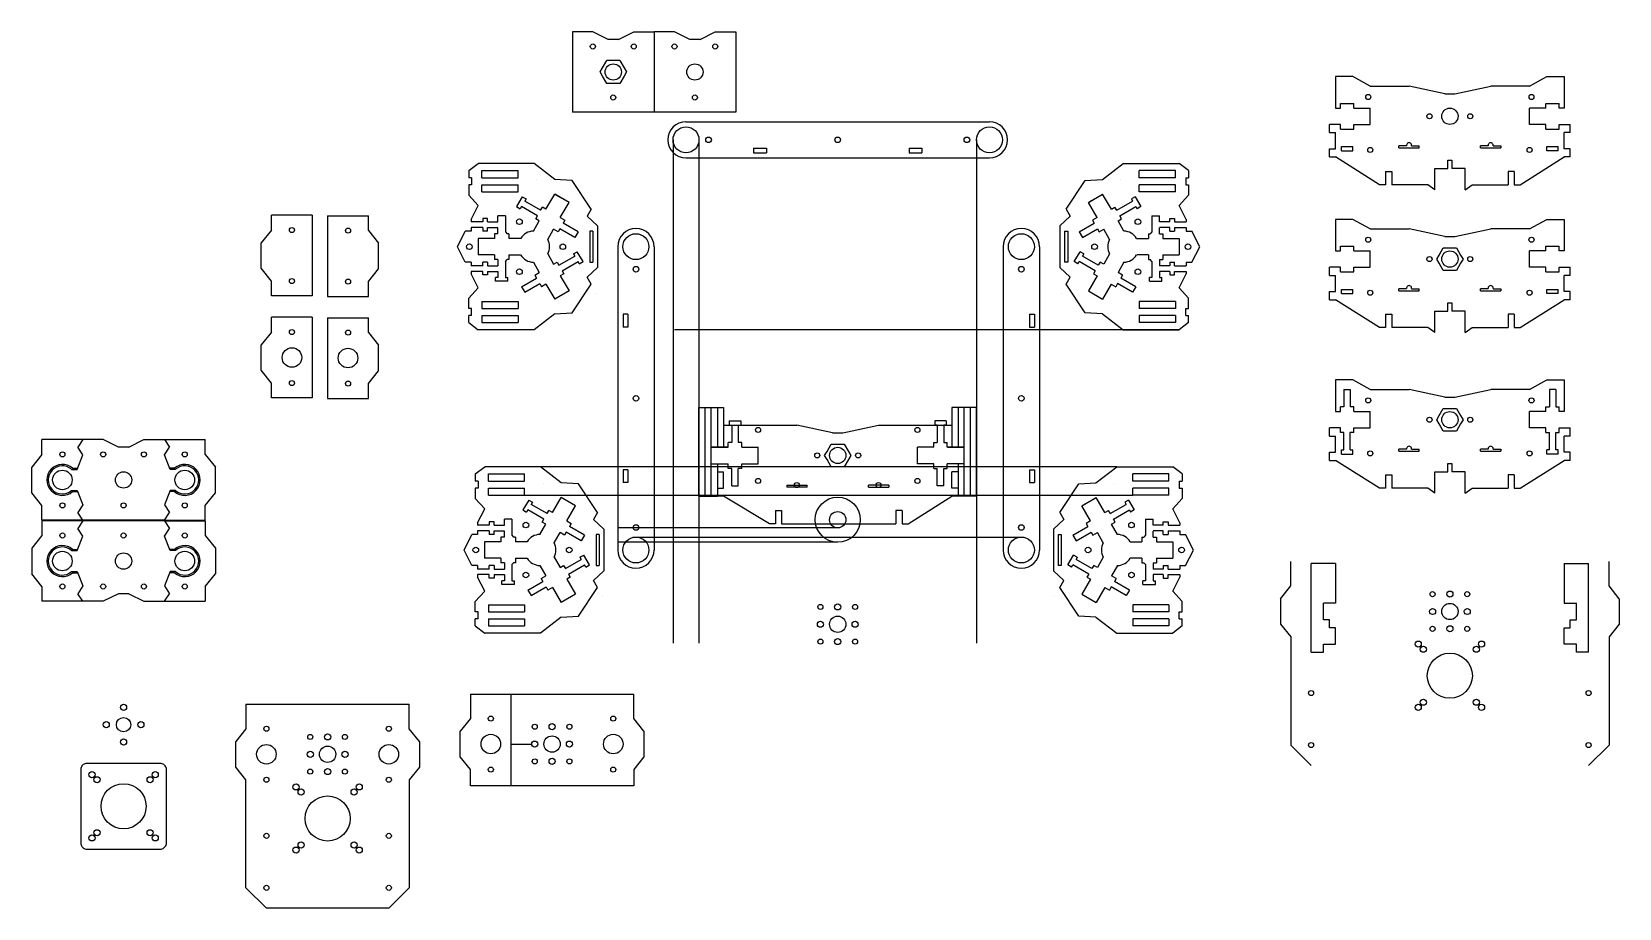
# Model space of a CAD drawing. Header units: inches. Extents: x -12.8 to 17.5, y -7.5 to 9.3.
import ezdxf

# ---------------------------------------------------------------- set-up
doc = ezdxf.new("R2010")
doc.units = ezdxf.units.IN
doc.header["$MEASUREMENT"] = 0
doc.layers.get('0').update_dxf_attribs({"lineweight": 25, "true_color": 0xffffff})

msp = doc.modelspace()

# ---------------------------------------------------------------- linework, layer by layer
for p, q in [((-2.101, 9.3), (-2.491, 9.3)), ((-2.491, 9.3), (-2.491, 7.759)), ((-1.808, 9.154), (-2.101, 9.3)), ((-1.613, 9.154), (-1.808, 9.154)), ((-1.613, 9.154), (-1.321, 9.3)), ((-1.321, 9.3), (-0.931, 9.3)), ((-0.541, 9.3), (-0.931, 9.3)), ((-0.931, 9.3), (-0.931, 7.759)), ((-0.931, 9.3), (-0.931, 7.759)), ((-0.248, 9.154), (-0.541, 9.3)), ((-0.053, 9.154), (-0.248, 9.154)), ((-0.053, 9.154), (0.239, 9.3)), ((0.239, 9.3), (0.629, 9.3)), ((0.629, 9.3), (0.629, 7.759)), ((-1.961, 8.53), (-1.916, 8.607)), ((-1.916, 8.452), (-1.961, 8.53)), ((-1.916, 8.607), (-1.836, 8.747)), ((-1.586, 8.747), (-1.836, 8.747)), ((-1.586, 8.747), (-1.505, 8.607)), ((-1.505, 8.607), (-1.46, 8.53)), ((-1.46, 8.53), (-1.505, 8.452)), ((-1.836, 8.313), (-1.916, 8.452)), ((-1.586, 8.313), (-1.836, 8.313)), ((-1.505, 8.452), (-1.586, 8.313)), ((12.095, 8.442), (12.095, 7.841)), ((12.425, 8.442), (12.095, 8.442)), ((12.757, 8.261), (12.425, 8.442)), ((12.757, 8.261), (13.499, 8.261)), ((14.182, 8.115), (13.499, 8.261)), ((14.377, 8.115), (15.059, 8.261)), ((15.802, 8.261), (15.059, 8.261)), ((15.802, 8.261), (16.133, 8.442)), ((16.133, 8.442), (16.463, 8.442)), ((16.463, 8.442), (16.463, 7.841)), ((12.187, 7.841), (12.187, 7.93)), ((12.187, 7.93), (12.444, 7.93)), ((12.444, 7.841), (12.444, 7.93)), ((14.182, 8.115), (14.377, 8.115)), ((16.115, 7.841), (16.115, 7.93)), ((16.115, 7.93), (16.371, 7.93)), ((16.371, 7.841), (16.371, 7.93)), ((-0.931, 7.759), (-2.491, 7.759)), ((0.629, 7.759), (-0.931, 7.759)), ((12.095, 7.841), (12.187, 7.841)), ((12.444, 7.841), (12.757, 7.841)), ((12.757, 7.525), (12.757, 7.841)), ((15.802, 7.525), (15.802, 7.841)), ((16.115, 7.841), (15.802, 7.841)), ((16.463, 7.841), (16.371, 7.841)), ((-0.321, 7.58), (5.479, 7.58)), ((11.978, 7.37), (11.978, 7.525)), ((12.187, 7.525), (11.978, 7.525)), ((11.978, 7.37), (12.095, 7.37)), ((12.095, 7.06), (12.095, 7.37)), ((12.187, 7.436), (12.187, 7.525)), ((12.187, 7.436), (12.444, 7.436)), ((12.444, 7.525), (12.757, 7.525)), ((12.444, 7.436), (12.444, 7.525)), ((16.115, 7.525), (15.802, 7.525)), ((16.115, 7.436), (16.115, 7.525)), ((16.115, 7.436), (16.371, 7.436)), ((16.371, 7.436), (16.371, 7.525)), ((16.371, 7.525), (16.58, 7.525)), ((16.463, 7.06), (16.463, 7.37)), ((16.58, 7.37), (16.463, 7.37)), ((16.58, 7.37), (16.58, 7.525)), ((-0.568, 7.233), (-0.568, -2.39)), ((-0.073, 7.233), (-0.073, -2.39)), ((0.971, 7.076), (1.215, 7.076)), ((0.971, 7.076), (0.971, 6.985)), ((0.971, 6.985), (1.215, 6.985)), ((1.215, 7.076), (1.215, 6.985)), ((3.943, 7.076), (4.187, 7.076)), ((3.943, 7.076), (3.943, 6.985)), ((3.943, 6.985), (4.187, 6.985)), ((4.187, 7.076), (4.187, 6.985)), ((5.231, 7.233), (5.231, -2.39)), ((11.978, 7.06), (12.095, 7.06)), ((11.978, 6.905), (11.978, 7.06)), ((12.206, 7.023), (12.206, 7.104)), ((12.206, 7.104), (12.425, 7.104)), ((12.206, 7.023), (12.425, 7.023)), ((12.425, 7.023), (12.425, 7.104)), ((13.304, 7.078), (13.304, 7.117)), ((13.452, 7.117), (13.304, 7.117)), ((13.304, 7.078), (13.694, 7.078)), ((13.547, 7.117), (13.694, 7.117)), ((13.694, 7.078), (13.694, 7.117)), ((14.864, 7.078), (14.864, 7.117)), ((15.012, 7.117), (14.864, 7.117)), ((14.864, 7.078), (15.254, 7.078)), ((15.107, 7.117), (15.254, 7.117)), ((15.254, 7.117), (15.254, 7.078)), ((16.133, 7.023), (16.133, 7.104)), ((16.133, 7.104), (16.352, 7.104)), ((16.352, 7.023), (16.133, 7.023)), ((16.352, 7.023), (16.352, 7.104)), ((16.58, 7.06), (16.463, 7.06)), ((16.58, 6.905), (16.58, 7.06)), ((-4.473, 6.644), (-4.292, 6.781)), ((-3.224, 6.781), (-4.292, 6.781)), ((-2.826, 6.474), (-3.224, 6.781)), ((-0.321, 6.886), (5.479, 6.886)), ((7.638, 6.474), (8.036, 6.781)), ((8.036, 6.781), (9.103, 6.781)), ((9.284, 6.644), (9.103, 6.781)), ((11.978, 6.905), (12.095, 6.905)), ((12.934, 6.374), (12.095, 6.905)), ((13.989, 6.277), (13.989, 6.687)), ((13.989, 6.687), (14.24, 6.687)), ((14.24, 6.687), (14.24, 6.843)), ((14.24, 6.843), (14.318, 6.843)), ((14.318, 6.843), (14.318, 6.687)), ((14.569, 6.687), (14.318, 6.687)), ((14.569, 6.277), (14.569, 6.687)), ((15.624, 6.374), (16.463, 6.905)), ((16.58, 6.905), (16.463, 6.905)), ((-4.473, 6.644), (-4.473, 6.509)), ((-4.419, 6.509), (-4.473, 6.509)), ((-4.419, 6.509), (-4.473, 6.509)), ((-4.419, 6.373), (-4.473, 6.373)), ((-4.473, 6.373), (-4.473, 6.176)), ((-4.419, 6.509), (-4.419, 6.373)), ((-4.221, 6.509), (-4.221, 6.644)), ((-4.221, 6.644), (-3.527, 6.644)), ((-4.221, 6.509), (-3.527, 6.509)), ((-4.221, 6.238), (-4.221, 6.373)), ((-4.221, 6.373), (-3.527, 6.373)), ((-3.527, 6.509), (-3.527, 6.644)), ((-3.527, 6.238), (-3.527, 6.373)), ((-3.169, 6.468), (-3.169, 6.468)), ((-2.498, 6.454), (-2.826, 6.474)), ((-2.135, 5.904), (-2.498, 6.454)), ((6.947, 5.904), (7.309, 6.454)), ((7.309, 6.454), (7.638, 6.474)), ((7.981, 6.468), (7.981, 6.468)), ((8.339, 6.509), (8.339, 6.644)), ((9.032, 6.644), (8.339, 6.644)), ((9.032, 6.509), (8.339, 6.509)), ((8.339, 6.238), (8.339, 6.373)), ((9.032, 6.373), (8.339, 6.373)), ((9.032, 6.509), (9.032, 6.644)), ((9.032, 6.238), (9.032, 6.373)), ((9.23, 6.509), (9.23, 6.373)), ((9.23, 6.509), (9.284, 6.509)), ((9.23, 6.509), (9.284, 6.509)), ((9.23, 6.373), (9.284, 6.373)), ((9.284, 6.644), (9.284, 6.509)), ((9.284, 6.373), (9.284, 6.176)), ((13.028, 6.374), (12.934, 6.374)), ((13.051, 6.374), (12.934, 6.374)), ((13.051, 6.63), (13.168, 6.63)), ((13.051, 6.63), (13.051, 6.374)), ((13.168, 6.63), (13.168, 6.374)), ((13.856, 6.374), (13.168, 6.374)), ((13.856, 6.374), (13.856, 6.374)), ((13.989, 6.277), (13.856, 6.374)), ((14.569, 6.277), (14.703, 6.374)), ((14.703, 6.374), (15.391, 6.374)), ((15.508, 6.63), (15.391, 6.63)), ((15.391, 6.63), (15.391, 6.374)), ((15.508, 6.63), (15.508, 6.374)), ((15.508, 6.374), (15.624, 6.374)), ((15.531, 6.374), (15.624, 6.374)), ((-4.292, 5.979), (-4.473, 6.176)), ((-4.221, 6.238), (-3.527, 6.238)), ((-3.45, 6.144), (-3.559, 5.955)), ((-3.45, 6.144), (-3.379, 6.104)), ((-3.379, 6.104), (-3.404, 6.062)), ((-2.997, 5.905), (-2.831, 6.193)), ((-2.557, 6.035), (-2.831, 6.193)), ((-2.574, 6.045), (-2.813, 6.183)), ((7.369, 6.035), (7.642, 6.193)), ((7.386, 6.045), (7.625, 6.183)), ((7.809, 5.905), (7.642, 6.193)), ((8.261, 6.144), (8.191, 6.104)), ((8.191, 6.104), (8.215, 6.062)), ((8.261, 6.144), (8.371, 5.955)), ((9.032, 6.238), (8.339, 6.238)), ((9.103, 5.979), (9.284, 6.176)), ((-7.463, 5.79), (-8.243, 5.79)), ((-8.243, 5.507), (-8.243, 5.79)), ((-7.463, 5.79), (-7.463, 4.249)), ((-7.171, 5.78), (-6.391, 5.78)), ((-7.171, 5.78), (-7.171, 4.24)), ((-6.391, 5.497), (-6.391, 5.78)), ((-4.426, 5.711), (-4.292, 5.979)), ((-3.772, 5.779), (-3.915, 5.779)), ((-3.915, 5.662), (-3.915, 5.779)), ((-3.772, 5.779), (-3.772, 5.471)), ((-3.559, 5.955), (-3.489, 5.914)), ((-3.465, 5.956), (-3.489, 5.914)), ((-3.161, 5.781), (-3.465, 5.956)), ((-3.1, 5.886), (-3.404, 6.062)), ((-3.194, 5.722), (-3.161, 5.781)), ((-3.1, 5.886), (-3.066, 5.945)), ((-3.095, 5.895), (-3.066, 5.945)), ((-2.997, 5.905), (-3.066, 5.945)), ((-2.997, 5.905), (-3.066, 5.945)), ((-2.723, 5.747), (-2.557, 6.035)), ((-2.135, 5.904), (-2.212, 5.772)), ((-2.013, 5.586), (-2.212, 5.772)), ((6.825, 5.586), (7.023, 5.772)), ((6.947, 5.904), (7.023, 5.772)), ((7.535, 5.747), (7.369, 6.035)), ((7.809, 5.905), (7.878, 5.945)), ((7.809, 5.905), (7.878, 5.945)), ((7.906, 5.895), (7.878, 5.945)), ((7.911, 5.886), (7.878, 5.945)), ((7.911, 5.886), (8.215, 6.062)), ((7.972, 5.781), (8.276, 5.956)), ((8.006, 5.722), (7.972, 5.781)), ((8.276, 5.956), (8.301, 5.914)), ((8.371, 5.955), (8.301, 5.914)), ((8.584, 5.779), (8.727, 5.779)), ((8.584, 5.779), (8.584, 5.471)), ((8.727, 5.662), (8.727, 5.779)), ((9.238, 5.711), (9.103, 5.979)), ((-8.243, 5.507), (-8.438, 5.263)), ((-6.391, 5.497), (-6.196, 5.254)), ((-4.686, 5.19), (-4.539, 5.486)), ((-4.426, 5.486), (-4.539, 5.486)), ((-4.426, 5.711), (-4.426, 5.662)), ((-4.203, 5.662), (-4.426, 5.662)), ((-4.203, 5.554), (-4.426, 5.554)), ((-4.426, 5.554), (-4.426, 5.486)), ((-4.112, 5.73), (-4.203, 5.73)), ((-4.203, 5.73), (-4.203, 5.662)), ((-4.203, 5.554), (-4.203, 5.486)), ((-4.112, 5.486), (-4.203, 5.486)), ((-4.112, 5.662), (-4.112, 5.73)), ((-4.112, 5.662), (-3.915, 5.662)), ((-4.112, 5.486), (-4.112, 5.554)), ((-4.112, 5.554), (-3.915, 5.554)), ((-3.915, 5.437), (-3.915, 5.552)), ((-3.772, 5.471), (-3.738, 5.437)), ((-3.648, 5.528), (-3.648, 5.528)), ((-3.238, 5.487), (-3.125, 5.683)), ((-3.125, 5.683), (-3.194, 5.722)), ((-2.964, 5.33), (-2.852, 5.525)), ((-2.766, 5.475), (-2.852, 5.525)), ((-2.732, 5.533), (-2.766, 5.475)), ((-2.445, 5.368), (-2.732, 5.533)), ((-2.723, 5.747), (-2.637, 5.697)), ((-2.637, 5.697), (-2.671, 5.639)), ((-2.384, 5.473), (-2.671, 5.639)), ((-2.384, 5.473), (-2.445, 5.368)), ((-2.103, 5.487), (-2.162, 5.487)), ((-2.162, 5.487), (-2.162, 4.892)), ((-2.103, 5.487), (-2.103, 4.892)), ((-2.013, 5.586), (-2.013, 4.793)), ((6.825, 5.586), (6.825, 4.793)), ((6.914, 5.487), (6.974, 5.487)), ((6.914, 5.487), (6.914, 4.892)), ((6.974, 5.487), (6.974, 4.892)), ((7.196, 5.473), (7.483, 5.639)), ((7.196, 5.473), (7.256, 5.368)), ((7.256, 5.368), (7.543, 5.533)), ((7.535, 5.747), (7.449, 5.697)), ((7.449, 5.697), (7.483, 5.639)), ((7.543, 5.533), (7.577, 5.475)), ((7.577, 5.475), (7.663, 5.525)), ((7.776, 5.33), (7.663, 5.525)), ((7.937, 5.683), (8.006, 5.722)), ((8.05, 5.487), (7.937, 5.683)), ((8.46, 5.528), (8.46, 5.528)), ((8.584, 5.471), (8.55, 5.437)), ((8.924, 5.662), (8.727, 5.662)), ((8.924, 5.554), (8.727, 5.554)), ((8.727, 5.437), (8.727, 5.552)), ((8.924, 5.73), (9.014, 5.73)), ((8.924, 5.662), (8.924, 5.73)), ((8.924, 5.486), (8.924, 5.554)), ((8.924, 5.486), (9.014, 5.486)), ((9.014, 5.73), (9.014, 5.662)), ((9.014, 5.662), (9.238, 5.662)), ((9.014, 5.554), (9.014, 5.486)), ((9.014, 5.554), (9.238, 5.554)), ((9.238, 5.711), (9.238, 5.662)), ((9.238, 5.554), (9.238, 5.486)), ((9.238, 5.486), (9.35, 5.486)), ((9.498, 5.19), (9.35, 5.486)), ((12.095, 5.712), (12.095, 5.111)), ((12.425, 5.712), (12.095, 5.712)), ((12.757, 5.531), (12.425, 5.712)), ((12.757, 5.531), (13.499, 5.531)), ((14.182, 5.385), (13.499, 5.531)), ((14.377, 5.385), (15.059, 5.531)), ((15.802, 5.531), (15.059, 5.531)), ((15.802, 5.531), (16.133, 5.712)), ((16.133, 5.712), (16.463, 5.712)), ((16.463, 5.712), (16.463, 5.111)), ((-8.438, 4.776), (-8.438, 5.263)), ((-6.196, 4.766), (-6.196, 5.254)), ((-4.539, 4.895), (-4.686, 5.19)), ((-4.294, 5.348), (-4.294, 5.032)), ((-3.981, 5.348), (-4.294, 5.348)), ((-3.915, 5.437), (-3.981, 5.437)), ((-3.981, 5.437), (-3.981, 5.348)), ((-3.705, 5.437), (-3.738, 5.437)), ((-3.705, 5.437), (-3.705, 5.348)), ((-3.48, 5.348), (-3.705, 5.348)), ((-1.624, 5.19), (-1.624, -0.61)), ((-0.931, 5.19), (-0.931, -0.61)), ((5.742, 5.19), (5.742, -0.61)), ((6.436, 5.19), (6.436, -0.61)), ((8.292, 5.348), (8.516, 5.348)), ((8.516, 5.437), (8.55, 5.437)), ((8.516, 5.437), (8.516, 5.348)), ((8.727, 5.437), (8.793, 5.437)), ((8.793, 5.437), (8.793, 5.348)), ((8.793, 5.348), (9.106, 5.348)), ((9.106, 5.348), (9.106, 5.032)), ((9.35, 4.895), (9.498, 5.19)), ((12.187, 5.111), (12.187, 5.2)), ((12.187, 5.2), (12.444, 5.2)), ((12.444, 5.111), (12.444, 5.2)), ((14.074, 5.03), (14.154, 5.17)), ((14.154, 5.17), (14.404, 5.17)), ((14.182, 5.385), (14.377, 5.385)), ((14.404, 5.17), (14.485, 5.03)), ((16.115, 5.111), (16.115, 5.2)), ((16.115, 5.2), (16.371, 5.2)), ((16.371, 5.111), (16.371, 5.2)), ((-4.426, 4.895), (-4.539, 4.895)), ((-4.426, 4.895), (-4.426, 4.826)), ((-3.981, 5.032), (-4.294, 5.032)), ((-4.112, 4.894), (-4.203, 4.894)), ((-4.203, 4.826), (-4.203, 4.894)), ((-4.112, 4.894), (-4.112, 4.826)), ((-3.981, 5.032), (-3.981, 4.943)), ((-3.915, 4.943), (-3.981, 4.943)), ((-3.915, 4.943), (-3.915, 4.826)), ((-3.772, 4.909), (-3.738, 4.943)), ((-3.772, 4.909), (-3.772, 4.601)), ((-3.705, 4.943), (-3.738, 4.943)), ((-3.705, 5.032), (-3.705, 4.943)), ((-3.705, 5.032), (-3.482, 5.032)), ((-3.238, 4.892), (-3.125, 4.696)), ((-2.964, 5.05), (-2.851, 4.854)), ((-2.851, 4.854), (-2.782, 4.894)), ((-2.782, 4.894), (-2.749, 4.836)), ((-2.749, 4.836), (-2.445, 5.011)), ((-2.688, 4.73), (-2.384, 4.906)), ((-2.469, 5.053), (-2.399, 5.094)), ((-2.469, 5.053), (-2.445, 5.011)), ((-2.289, 4.904), (-2.399, 5.094)), ((-2.36, 4.864), (-2.384, 4.906)), ((-2.36, 4.864), (-2.289, 4.904)), ((-2.162, 4.892), (-2.103, 4.892)), ((6.974, 4.892), (6.914, 4.892)), ((7.101, 4.904), (7.21, 5.094)), ((7.171, 4.864), (7.101, 4.904)), ((7.171, 4.864), (7.195, 4.906)), ((7.5, 4.73), (7.195, 4.906)), ((7.281, 5.053), (7.21, 5.094)), ((7.281, 5.053), (7.256, 5.011)), ((7.56, 4.836), (7.256, 5.011)), ((7.594, 4.894), (7.56, 4.836)), ((7.663, 4.854), (7.594, 4.894)), ((7.776, 5.05), (7.663, 4.854)), ((8.05, 4.892), (7.937, 4.696)), ((8.516, 5.032), (8.293, 5.032)), ((8.516, 5.032), (8.516, 4.943)), ((8.516, 4.943), (8.55, 4.943)), ((8.584, 4.909), (8.55, 4.943)), ((8.584, 4.909), (8.584, 4.601)), ((8.727, 4.943), (8.793, 4.943)), ((8.727, 4.943), (8.727, 4.826)), ((8.793, 5.032), (9.106, 5.032)), ((8.793, 5.032), (8.793, 4.943)), ((8.924, 4.894), (9.014, 4.894)), ((8.924, 4.894), (8.924, 4.826)), ((9.014, 4.826), (9.014, 4.894)), ((9.238, 4.895), (9.238, 4.826)), ((9.238, 4.895), (9.35, 4.895)), ((12.095, 5.111), (12.187, 5.111)), ((12.444, 5.111), (12.757, 5.111)), ((12.757, 4.795), (12.757, 5.111)), ((14.029, 4.953), (14.074, 5.03)), ((14.074, 4.875), (14.029, 4.953)), ((14.154, 4.736), (14.074, 4.875)), ((14.485, 4.875), (14.404, 4.736)), ((14.485, 5.03), (14.53, 4.953)), ((14.53, 4.953), (14.485, 4.875)), ((15.802, 4.795), (15.802, 5.111)), ((16.115, 5.111), (15.802, 5.111)), ((16.463, 5.111), (16.371, 5.111)), ((-8.243, 4.532), (-8.438, 4.776)), ((-6.391, 4.522), (-6.196, 4.766)), ((-4.203, 4.826), (-4.426, 4.826)), ((-4.203, 4.718), (-4.426, 4.718)), ((-4.426, 4.718), (-4.426, 4.67)), ((-4.292, 4.401), (-4.426, 4.67)), ((-4.203, 4.65), (-4.203, 4.718)), ((-4.112, 4.65), (-4.203, 4.65)), ((-4.112, 4.826), (-3.915, 4.826)), ((-4.112, 4.718), (-4.112, 4.65)), ((-4.112, 4.718), (-3.915, 4.718)), ((-3.915, 4.601), (-3.964, 4.601)), ((-3.964, 4.53), (-3.964, 4.601)), ((-3.915, 4.718), (-3.915, 4.601)), ((-3.772, 4.601), (-3.724, 4.601)), ((-3.724, 4.53), (-3.724, 4.601)), ((-3.464, 4.422), (-3.177, 4.588)), ((-3.211, 4.646), (-3.125, 4.696)), ((-3.211, 4.646), (-3.177, 4.588)), ((-2.654, 4.672), (-2.723, 4.632)), ((-2.723, 4.632), (-2.557, 4.344)), ((-2.688, 4.73), (-2.654, 4.672)), ((-2.013, 4.793), (-2.212, 4.607)), ((-2.135, 4.474), (-2.212, 4.607)), ((6.825, 4.793), (7.023, 4.607)), ((6.946, 4.474), (7.023, 4.607)), ((7.535, 4.632), (7.369, 4.344)), ((7.5, 4.73), (7.466, 4.672)), ((7.466, 4.672), (7.535, 4.632)), ((8.023, 4.646), (7.937, 4.696)), ((8.023, 4.646), (7.989, 4.588)), ((8.276, 4.422), (7.989, 4.588)), ((8.535, 4.53), (8.535, 4.601)), ((8.584, 4.601), (8.535, 4.601)), ((8.924, 4.826), (8.727, 4.826)), ((8.924, 4.718), (8.727, 4.718)), ((8.727, 4.718), (8.727, 4.601)), ((8.727, 4.601), (8.776, 4.601)), ((8.776, 4.53), (8.776, 4.601)), ((8.924, 4.718), (8.924, 4.65)), ((8.924, 4.65), (9.014, 4.65)), ((9.014, 4.826), (9.238, 4.826)), ((9.014, 4.65), (9.014, 4.718)), ((9.014, 4.718), (9.238, 4.718)), ((9.103, 4.401), (9.238, 4.67)), ((9.238, 4.718), (9.238, 4.67)), ((11.978, 4.64), (11.978, 4.795)), ((12.187, 4.795), (11.978, 4.795)), ((11.978, 4.64), (12.095, 4.64)), ((12.095, 4.33), (12.095, 4.64)), ((12.187, 4.706), (12.187, 4.795)), ((12.187, 4.706), (12.444, 4.706)), ((12.444, 4.795), (12.757, 4.795)), ((12.444, 4.706), (12.444, 4.795)), ((14.404, 4.736), (14.154, 4.736)), ((16.115, 4.795), (15.802, 4.795)), ((16.115, 4.706), (16.115, 4.795)), ((16.115, 4.706), (16.371, 4.706)), ((16.371, 4.706), (16.371, 4.795)), ((16.371, 4.795), (16.58, 4.795)), ((16.463, 4.33), (16.463, 4.64)), ((16.58, 4.64), (16.463, 4.64)), ((16.58, 4.64), (16.58, 4.795)), ((-8.243, 4.249), (-8.243, 4.532)), ((-7.463, 4.249), (-8.243, 4.249)), ((-6.391, 4.24), (-6.391, 4.522)), ((-4.292, 4.401), (-4.473, 4.204)), ((-3.724, 4.53), (-3.964, 4.53)), ((-3.464, 4.422), (-3.404, 4.317)), ((-3.404, 4.317), (-3.117, 4.483)), ((-3.117, 4.483), (-3.083, 4.424)), ((-2.997, 4.474), (-3.083, 4.424)), ((-2.997, 4.474), (-2.831, 4.186)), ((-2.557, 4.344), (-2.831, 4.186)), ((-2.497, 3.925), (-2.135, 4.474)), ((-2.128, 4.462), (-2.128, 4.462)), ((-2.038, 4.304), (-2.038, 4.304)), ((6.85, 4.304), (6.85, 4.304)), ((6.939, 4.462), (6.939, 4.462)), ((7.309, 3.925), (6.946, 4.474)), ((7.369, 4.344), (7.642, 4.186)), ((7.808, 4.474), (7.642, 4.186)), ((7.808, 4.474), (7.894, 4.424)), ((7.928, 4.483), (7.894, 4.424)), ((8.215, 4.317), (7.928, 4.483)), ((8.276, 4.422), (8.215, 4.317)), ((8.535, 4.53), (8.776, 4.53)), ((9.103, 4.401), (9.284, 4.204)), ((11.978, 4.33), (12.095, 4.33)), ((11.978, 4.175), (11.978, 4.33)), ((12.206, 4.293), (12.206, 4.374)), ((12.206, 4.374), (12.425, 4.374)), ((12.206, 4.293), (12.425, 4.293)), ((12.425, 4.293), (12.425, 4.374)), ((13.304, 4.348), (13.304, 4.387)), ((13.452, 4.387), (13.304, 4.387)), ((13.304, 4.348), (13.694, 4.348)), ((13.547, 4.387), (13.694, 4.387)), ((13.694, 4.348), (13.694, 4.387)), ((14.864, 4.348), (14.864, 4.387)), ((15.012, 4.387), (14.864, 4.387)), ((14.864, 4.348), (15.254, 4.348)), ((15.107, 4.387), (15.254, 4.387)), ((15.254, 4.387), (15.254, 4.348)), ((16.133, 4.293), (16.133, 4.374)), ((16.133, 4.374), (16.352, 4.374)), ((16.352, 4.293), (16.133, 4.293)), ((16.352, 4.293), (16.352, 4.374)), ((16.58, 4.33), (16.463, 4.33)), ((16.58, 4.175), (16.58, 4.33)), ((-7.171, 4.24), (-6.391, 4.24)), ((-4.473, 4.007), (-4.473, 4.204)), ((-4.419, 4.007), (-4.473, 4.007)), ((-4.419, 3.872), (-4.419, 4.007)), ((-4.221, 4.142), (-3.527, 4.142)), ((-4.221, 4.142), (-4.221, 4.007)), ((-4.221, 4.007), (-3.527, 4.007)), ((-3.527, 4.142), (-3.527, 4.007)), ((8.339, 4.142), (8.339, 4.007)), ((9.032, 4.142), (8.339, 4.142)), ((9.032, 4.007), (8.339, 4.007)), ((9.032, 4.142), (9.032, 4.007)), ((9.23, 3.872), (9.23, 4.007)), ((9.23, 4.007), (9.284, 4.007)), ((9.284, 4.007), (9.284, 4.204)), ((11.978, 4.175), (12.095, 4.175)), ((12.934, 3.644), (12.095, 4.175)), ((13.989, 3.547), (13.989, 3.957)), ((13.989, 3.957), (14.24, 3.957)), ((14.24, 3.957), (14.24, 4.113)), ((14.24, 4.113), (14.318, 4.113)), ((14.318, 4.113), (14.318, 3.957)), ((14.569, 3.957), (14.318, 3.957)), ((14.569, 3.547), (14.569, 3.957)), ((15.624, 3.644), (16.463, 4.175)), ((16.58, 4.175), (16.463, 4.175)), ((-7.463, 3.84), (-8.243, 3.84)), ((-8.243, 3.557), (-8.243, 3.84)), ((-7.463, 3.84), (-7.463, 2.299)), ((-7.171, 3.83), (-6.391, 3.83)), ((-7.171, 3.83), (-7.171, 2.29)), ((-6.391, 3.547), (-6.391, 3.83)), ((-4.473, 3.737), (-4.473, 3.872)), ((-4.419, 3.872), (-4.473, 3.872)), ((-4.419, 3.872), (-4.473, 3.872)), ((-4.473, 3.737), (-4.292, 3.6)), ((-4.221, 3.872), (-4.221, 3.737)), ((-4.221, 3.872), (-3.527, 3.872)), ((-4.221, 3.872), (-3.527, 3.872)), ((-4.221, 3.872), (-3.527, 3.872)), ((-4.221, 3.737), (-3.527, 3.737)), ((-3.527, 3.872), (-3.527, 3.737)), ((-2.826, 3.905), (-3.224, 3.6)), ((-2.826, 3.905), (-2.497, 3.925)), ((-1.525, 3.898), (-1.525, 3.653)), ((-1.435, 3.898), (-1.525, 3.898)), ((-1.435, 3.653), (-1.525, 3.653)), ((-1.435, 3.898), (-1.435, 3.653)), ((6.246, 3.898), (6.246, 3.653)), ((6.246, 3.898), (6.337, 3.898)), ((6.246, 3.653), (6.337, 3.653)), ((6.337, 3.898), (6.337, 3.653)), ((7.638, 3.905), (7.309, 3.925)), ((7.638, 3.905), (8.036, 3.6)), ((8.339, 3.872), (8.339, 3.737)), ((9.032, 3.872), (8.339, 3.872)), ((9.032, 3.872), (8.339, 3.872)), ((9.032, 3.872), (8.339, 3.872)), ((9.032, 3.737), (8.339, 3.737)), ((9.032, 3.872), (9.032, 3.737)), ((9.284, 3.737), (9.103, 3.6)), ((9.23, 3.872), (9.284, 3.872)), ((9.23, 3.872), (9.284, 3.872)), ((9.284, 3.737), (9.284, 3.872)), ((13.028, 3.644), (12.934, 3.644)), ((13.051, 3.644), (12.934, 3.644)), ((13.051, 3.9), (13.168, 3.9)), ((13.051, 3.9), (13.051, 3.644)), ((13.168, 3.9), (13.168, 3.644)), ((13.856, 3.644), (13.168, 3.644)), ((13.856, 3.644), (13.856, 3.644)), ((13.989, 3.547), (13.856, 3.644)), ((14.569, 3.547), (14.703, 3.644)), ((14.703, 3.644), (15.391, 3.644)), ((15.508, 3.9), (15.391, 3.9)), ((15.391, 3.9), (15.391, 3.644)), ((15.508, 3.9), (15.508, 3.644)), ((15.508, 3.644), (15.624, 3.644)), ((15.531, 3.644), (15.624, 3.644)), ((-8.243, 3.557), (-8.438, 3.313)), ((-6.391, 3.547), (-6.196, 3.304)), ((-3.224, 3.6), (-4.292, 3.6)), ((9.103, 3.6), (-0.541, 3.6)), ((8.036, 3.6), (9.103, 3.6)), ((-8.438, 2.826), (-8.438, 3.313)), ((-6.196, 2.816), (-6.196, 3.304)), ((-8.243, 2.582), (-8.438, 2.826)), ((-6.391, 2.572), (-6.196, 2.816)), ((-8.243, 2.299), (-8.243, 2.582)), ((-6.391, 2.29), (-6.391, 2.572)), ((12.095, 2.641), (12.095, 2.039)), ((12.425, 2.641), (12.095, 2.641)), ((12.255, 2.46), (12.255, 2.128)), ((12.255, 2.46), (12.376, 2.46)), ((12.376, 2.46), (12.376, 2.128)), ((12.757, 2.46), (12.425, 2.641)), ((12.757, 2.46), (13.499, 2.46)), ((14.182, 2.313), (13.499, 2.46)), ((14.377, 2.313), (15.059, 2.46)), ((15.802, 2.46), (15.059, 2.46)), ((15.802, 2.46), (16.133, 2.641)), ((16.133, 2.641), (16.463, 2.641)), ((16.182, 2.46), (16.182, 2.128)), ((16.304, 2.46), (16.182, 2.46)), ((16.304, 2.46), (16.304, 2.128)), ((16.463, 2.641), (16.463, 2.039)), ((-7.463, 2.299), (-8.243, 2.299)), ((-7.171, 2.29), (-6.391, 2.29)), ((12.187, 2.039), (12.187, 2.128)), ((12.255, 2.128), (12.187, 2.128)), ((12.444, 2.128), (12.376, 2.128)), ((12.444, 2.039), (12.444, 2.128)), ((14.182, 2.313), (14.377, 2.313)), ((16.115, 2.039), (16.115, 2.128)), ((16.115, 2.128), (16.182, 2.128)), ((16.304, 2.128), (16.371, 2.128)), ((16.371, 2.039), (16.371, 2.128)), ((-0.073, 0.418), (-0.073, 2.114)), ((-0.073, 2.114), (0.044, 2.114)), ((0.044, 0.418), (0.044, 2.114)), ((0.044, 2.114), (0.161, 2.114)), ((0.161, 0.418), (0.161, 2.114)), ((0.161, 2.114), (0.278, 2.114)), ((0.278, 2.114), (0.278, 1.356)), ((0.278, 2.102), (0.278, 2.114)), ((0.278, 2.114), (0.395, 2.114)), ((0.395, 2.114), (0.395, 1.356)), ((0.506, 1.857), (0.506, 1.776)), ((0.506, 1.857), (0.725, 1.857)), ((0.725, 1.857), (0.725, 1.776)), ((4.433, 1.857), (4.433, 1.776)), ((4.652, 1.857), (4.433, 1.857)), ((4.652, 1.857), (4.652, 1.776)), ((4.763, 2.114), (4.763, 1.356)), ((4.88, 2.114), (4.763, 2.114)), ((4.88, 2.114), (4.88, 1.356)), ((4.88, 2.102), (4.88, 2.114)), ((4.997, 2.114), (4.88, 2.114)), ((4.997, 0.418), (4.997, 2.114)), ((5.114, 2.114), (4.997, 2.114)), ((5.114, 0.418), (5.114, 2.114)), ((5.231, 2.114), (5.114, 2.114)), ((5.231, 0.418), (5.231, 2.114)), ((12.095, 2.039), (12.187, 2.039)), ((12.444, 2.039), (12.757, 2.039)), ((12.757, 1.723), (12.757, 2.039)), ((14.029, 1.881), (14.074, 1.959)), ((14.074, 1.803), (14.029, 1.881)), ((14.074, 1.959), (14.154, 2.098)), ((14.154, 2.098), (14.404, 2.098)), ((14.404, 2.098), (14.485, 1.959)), ((14.485, 1.959), (14.53, 1.881)), ((14.53, 1.881), (14.485, 1.803)), ((15.802, 1.723), (15.802, 2.039)), ((16.115, 2.039), (15.802, 2.039)), ((16.463, 2.039), (16.371, 2.039)), ((0.395, 1.776), (1.799, 1.776)), ((0.506, 1.776), (0.555, 1.776)), ((0.555, 1.776), (0.555, 1.445)), ((0.676, 1.776), (0.676, 1.445)), ((0.676, 1.776), (0.725, 1.776)), ((2.482, 1.63), (1.799, 1.776)), ((2.482, 1.63), (2.677, 1.63)), ((2.677, 1.63), (3.359, 1.776)), ((3.359, 1.776), (4.763, 1.776)), ((4.482, 1.776), (4.433, 1.776)), ((4.482, 1.776), (4.482, 1.445)), ((4.604, 1.776), (4.604, 1.445)), ((4.652, 1.776), (4.604, 1.776)), ((11.978, 1.568), (11.978, 1.723)), ((12.187, 1.723), (11.978, 1.723)), ((11.978, 1.568), (12.095, 1.568)), ((12.095, 1.258), (12.095, 1.568)), ((12.187, 1.634), (12.187, 1.723)), ((12.255, 1.634), (12.187, 1.634)), ((12.255, 1.303), (12.255, 1.634)), ((12.376, 1.303), (12.376, 1.634)), ((12.444, 1.634), (12.376, 1.634)), ((12.444, 1.723), (12.757, 1.723)), ((12.444, 1.634), (12.444, 1.723)), ((14.154, 1.664), (14.074, 1.803)), ((14.404, 1.664), (14.154, 1.664)), ((14.485, 1.803), (14.404, 1.664)), ((16.115, 1.723), (15.802, 1.723)), ((16.115, 1.634), (16.115, 1.723)), ((16.115, 1.634), (16.182, 1.634)), ((16.182, 1.303), (16.182, 1.634)), ((16.304, 1.303), (16.304, 1.634)), ((16.304, 1.634), (16.371, 1.634)), ((16.371, 1.634), (16.371, 1.723)), ((16.371, 1.723), (16.58, 1.723)), ((16.58, 1.568), (16.463, 1.568)), ((16.463, 1.258), (16.463, 1.568)), ((16.58, 1.568), (16.58, 1.723)), ((-12.631, 1.217), (-12.826, 0.973)), ((-11.851, 1.5), (-12.631, 1.5)), ((-12.631, 1.217), (-12.631, 1.5)), ((-11.851, 1.5), (-11.948, 1.354)), ((-11.851, 1.207), (-11.948, 1.354)), ((-11.461, 1.5), (-11.851, 1.5)), ((-11.168, 1.354), (-11.461, 1.5)), ((-10.973, 1.354), (-11.168, 1.354)), ((-10.973, 1.354), (-10.681, 1.5)), ((-10.681, 1.5), (-10.291, 1.5)), ((-10.291, 1.5), (-10.193, 1.354)), ((-10.291, 1.5), (-9.511, 1.5)), ((-10.291, 1.207), (-10.193, 1.354)), ((-9.511, 1.217), (-9.511, 1.5)), ((-9.511, 1.217), (-9.316, 0.973)), ((0.291, 1.356), (0.161, 1.356)), ((0.161, 1.038), (0.161, 1.356)), ((0.161, 1.04), (0.161, 1.356)), ((0.174, 1.356), (0.487, 1.356)), ((0.477, 1.356), (0.254, 1.356)), ((0.487, 1.356), (0.487, 1.445)), ((0.555, 1.445), (0.487, 1.445)), ((0.744, 1.445), (0.676, 1.445)), ((0.744, 1.356), (0.744, 1.445)), ((0.744, 1.356), (1.057, 1.356)), ((1.057, 1.04), (1.057, 1.356)), ((2.329, 1.198), (2.374, 1.276)), ((2.374, 1.276), (2.454, 1.415)), ((2.454, 1.415), (2.704, 1.415)), ((2.704, 1.415), (2.785, 1.276)), ((2.785, 1.276), (2.83, 1.198)), ((4.102, 1.04), (4.102, 1.356)), ((4.415, 1.356), (4.102, 1.356)), ((4.415, 1.356), (4.415, 1.445)), ((4.415, 1.445), (4.482, 1.445)), ((4.604, 1.445), (4.671, 1.445)), ((4.671, 1.356), (4.671, 1.445)), ((4.984, 1.356), (4.671, 1.356)), ((4.681, 1.356), (4.904, 1.356)), ((4.867, 1.356), (4.997, 1.356)), ((4.997, 1.038), (4.997, 1.356)), ((4.997, 1.04), (4.997, 1.356)), ((11.978, 1.258), (12.095, 1.258)), ((11.978, 1.103), (11.978, 1.258)), ((12.206, 1.222), (12.206, 1.303)), ((12.206, 1.303), (12.255, 1.303)), ((12.206, 1.222), (12.425, 1.222)), ((12.376, 1.303), (12.425, 1.303)), ((12.425, 1.222), (12.425, 1.303)), ((13.304, 1.277), (13.304, 1.316)), ((13.452, 1.316), (13.304, 1.316)), ((13.304, 1.277), (13.694, 1.277)), ((13.547, 1.316), (13.694, 1.316)), ((13.694, 1.277), (13.694, 1.316)), ((14.864, 1.277), (14.864, 1.316)), ((15.012, 1.316), (14.864, 1.316)), ((14.864, 1.277), (15.254, 1.277)), ((15.107, 1.316), (15.254, 1.316)), ((15.254, 1.316), (15.254, 1.277)), ((16.133, 1.222), (16.133, 1.303)), ((16.182, 1.303), (16.133, 1.303)), ((16.352, 1.222), (16.133, 1.222)), ((16.352, 1.303), (16.304, 1.303)), ((16.352, 1.222), (16.352, 1.303)), ((16.58, 1.258), (16.463, 1.258)), ((16.58, 1.103), (16.58, 1.258)), ((-12.826, 0.486), (-12.826, 0.973)), ((-12.065, 0.932), (-11.96, 0.932)), ((-12.047, 0.953), (-11.952, 0.953)), ((-11.96, 0.932), (-11.851, 1.207)), ((-10.182, 0.932), (-10.291, 1.207)), ((-10.095, 0.953), (-10.19, 0.953)), ((-10.077, 0.932), (-10.182, 0.932)), ((-9.316, 0.486), (-9.316, 0.973)), ((-4.35, 0.844), (-4.169, 0.981)), ((-3.102, 0.981), (-4.169, 0.981)), ((-2.704, 0.674), (-3.102, 0.981)), ((7.914, 0.981), (-3.102, 0.981)), ((-1.525, 0.926), (-1.525, 0.682)), ((-1.435, 0.926), (-1.525, 0.926)), ((-1.435, 0.926), (-1.435, 0.682)), ((0.161, 1.04), (0.487, 1.04)), ((0.252, 1.04), (0.477, 1.04)), ((0.252, 1.04), (0.252, 1.04)), ((0.278, 1.04), (0.278, 0.42)), ((0.278, 1.04), (0.278, 0.73)), ((0.487, 0.951), (0.487, 1.04)), ((0.555, 0.951), (0.487, 0.951)), ((0.555, 0.619), (0.555, 0.951)), ((0.676, 0.619), (0.676, 0.951)), ((0.744, 0.951), (0.676, 0.951)), ((0.744, 1.04), (1.057, 1.04)), ((0.744, 0.951), (0.744, 1.04)), ((2.374, 1.12), (2.329, 1.198)), ((2.454, 0.981), (2.374, 1.12)), ((2.704, 0.981), (2.454, 0.981)), ((2.785, 1.12), (2.704, 0.981)), ((2.83, 1.198), (2.785, 1.12)), ((4.415, 1.04), (4.102, 1.04)), ((4.415, 0.951), (4.415, 1.04)), ((4.415, 0.951), (4.482, 0.951)), ((4.482, 0.619), (4.482, 0.951)), ((4.604, 0.619), (4.604, 0.951)), ((4.604, 0.951), (4.671, 0.951)), ((4.671, 0.951), (4.671, 1.04)), ((4.997, 1.04), (4.671, 1.04)), ((4.906, 1.04), (4.681, 1.04)), ((4.88, 1.04), (4.88, 0.42)), ((4.906, 1.04), (4.906, 1.04)), ((6.246, 0.926), (6.246, 0.682)), ((6.246, 0.926), (6.337, 0.926)), ((6.337, 0.926), (6.337, 0.682)), ((7.515, 0.674), (7.914, 0.981)), ((7.914, 0.981), (8.981, 0.981)), ((9.162, 0.844), (8.981, 0.981)), ((11.978, 1.103), (12.095, 1.103)), ((12.934, 0.572), (12.095, 1.103)), ((14.24, 0.886), (14.24, 1.042)), ((14.24, 1.042), (14.318, 1.042)), ((14.318, 1.042), (14.318, 0.886)), ((15.624, 0.572), (16.463, 1.103)), ((16.58, 1.103), (16.463, 1.103)), ((-4.35, 0.844), (-4.35, 0.709)), ((-4.296, 0.709), (-4.35, 0.709)), ((-4.296, 0.709), (-4.35, 0.709)), ((-4.296, 0.709), (-4.296, 0.574)), ((-4.098, 0.709), (-4.098, 0.844)), ((-4.098, 0.844), (-3.405, 0.844)), ((-4.098, 0.709), (-3.405, 0.709)), ((-3.405, 0.709), (-3.405, 0.844)), ((-3.047, 0.668), (-3.047, 0.668)), ((-2.375, 0.654), (-2.704, 0.674)), ((-2.013, 0.105), (-2.375, 0.654)), ((-1.435, 0.682), (-1.525, 0.682)), ((0.278, 0.885), (0.395, 0.885)), ((0.395, 0.575), (0.395, 0.885)), ((0.555, 0.619), (0.676, 0.619)), ((1.604, 0.632), (1.604, 0.593)), ((1.604, 0.632), (1.994, 0.632)), ((1.994, 0.593), (1.994, 0.632)), ((3.164, 0.593), (3.164, 0.632)), ((3.554, 0.632), (3.164, 0.632)), ((3.554, 0.632), (3.554, 0.593)), ((4.604, 0.619), (4.482, 0.619)), ((4.763, 0.575), (4.763, 0.885)), ((4.88, 0.885), (4.763, 0.885)), ((6.246, 0.682), (6.337, 0.682)), ((6.824, 0.105), (7.187, 0.654)), ((7.187, 0.654), (7.515, 0.674)), ((7.858, 0.668), (7.858, 0.668)), ((8.217, 0.709), (8.217, 0.844)), ((8.91, 0.844), (8.217, 0.844)), ((8.91, 0.709), (8.217, 0.709)), ((8.91, 0.709), (8.91, 0.844)), ((9.108, 0.709), (9.108, 0.574)), ((9.108, 0.709), (9.162, 0.709)), ((9.108, 0.709), (9.162, 0.709)), ((9.162, 0.844), (9.162, 0.709)), ((13.051, 0.828), (13.168, 0.828)), ((13.051, 0.828), (13.051, 0.572)), ((13.168, 0.828), (13.168, 0.572)), ((13.989, 0.476), (13.989, 0.886)), ((13.989, 0.886), (14.24, 0.886)), ((14.569, 0.886), (14.318, 0.886)), ((14.569, 0.476), (14.569, 0.886)), ((15.508, 0.828), (15.391, 0.828)), ((15.391, 0.828), (15.391, 0.572)), ((15.508, 0.828), (15.508, 0.572)), ((-12.631, 0.242), (-12.826, 0.486)), ((-12.065, 0.527), (-11.96, 0.527)), ((-12.047, 0.507), (-11.952, 0.507)), ((-11.96, 0.527), (-11.851, 0.252)), ((-10.182, 0.527), (-10.291, 0.252)), ((-10.095, 0.507), (-10.19, 0.507)), ((-10.077, 0.527), (-10.182, 0.527)), ((-9.511, 0.242), (-9.316, 0.486)), ((-4.296, 0.574), (-4.35, 0.574)), ((-4.35, 0.574), (-4.35, 0.377)), ((-4.169, 0.18), (-4.35, 0.377)), ((-4.098, 0.438), (-4.098, 0.574)), ((-4.098, 0.574), (-3.405, 0.574)), ((-4.098, 0.438), (-3.405, 0.438)), ((-3.327, 0.345), (-3.437, 0.155)), ((-3.405, 0.438), (-3.405, 0.574)), ((-3.405, 0.438), (8.217, 0.438)), ((-3.327, 0.345), (-3.257, 0.304)), ((-3.257, 0.304), (-3.281, 0.262)), ((-2.875, 0.105), (-2.708, 0.393)), ((-2.435, 0.235), (-2.708, 0.393)), ((-2.452, 0.245), (-2.691, 0.383)), ((-0.073, 0.418), (0.044, 0.418)), ((0.044, 0.418), (0.161, 0.418)), ((0.161, 0.418), (0.278, 0.42)), ((0.278, 0.575), (0.395, 0.575)), ((0.395, 0.42), (0.278, 0.42)), ((1.272, -0.111), (0.395, 0.42)), ((1.994, 0.593), (1.604, 0.593)), ((3.164, 0.593), (3.554, 0.593)), ((3.924, -0.111), (4.763, 0.42)), ((4.88, 0.575), (4.763, 0.575)), ((4.88, 0.42), (4.763, 0.42)), ((4.997, 0.418), (4.88, 0.42)), ((5.114, 0.418), (4.997, 0.418)), ((5.231, 0.418), (5.114, 0.418)), ((7.246, 0.235), (7.52, 0.393)), ((7.264, 0.245), (7.503, 0.383)), ((7.686, 0.105), (7.52, 0.393)), ((8.139, 0.345), (8.069, 0.304)), ((8.069, 0.304), (8.093, 0.262)), ((8.139, 0.345), (8.248, 0.155)), ((8.217, 0.438), (8.217, 0.574)), ((8.91, 0.574), (8.217, 0.574)), ((8.91, 0.438), (8.217, 0.438)), ((8.91, 0.438), (8.91, 0.574)), ((8.981, 0.18), (9.162, 0.377)), ((9.108, 0.574), (9.162, 0.574)), ((9.162, 0.574), (9.162, 0.377)), ((13.028, 0.572), (12.934, 0.572)), ((13.051, 0.572), (12.934, 0.572)), ((13.856, 0.572), (13.168, 0.572)), ((13.856, 0.572), (13.856, 0.572)), ((13.989, 0.476), (13.856, 0.572)), ((14.569, 0.476), (14.703, 0.572)), ((14.703, 0.572), (15.391, 0.572)), ((15.508, 0.572), (15.624, 0.572)), ((15.531, 0.572), (15.624, 0.572)), ((-12.631, -0.041), (-12.631, 0.242)), ((-11.851, 0.252), (-11.948, 0.106)), ((-11.851, -0.041), (-11.948, 0.106)), ((-10.291, 0.252), (-10.193, 0.106)), ((-10.291, -0.041), (-10.193, 0.106)), ((-9.511, -0.041), (-9.511, 0.242)), ((-4.304, -0.089), (-4.169, 0.18)), ((-3.437, 0.155), (-3.367, 0.114)), ((-3.342, 0.157), (-3.367, 0.114)), ((-3.038, -0.019), (-3.342, 0.157)), ((-2.977, 0.086), (-3.281, 0.262)), ((-2.977, 0.086), (-2.944, 0.145)), ((-2.972, 0.095), (-2.944, 0.145)), ((-2.875, 0.105), (-2.944, 0.145)), ((-2.875, 0.105), (-2.944, 0.145)), ((-2.601, -0.053), (-2.435, 0.235)), ((-2.013, 0.105), (-2.089, -0.028)), ((1.388, 0.145), (1.505, 0.145)), ((1.388, 0.145), (1.388, -0.111)), ((1.505, 0.145), (1.505, -0.111)), ((3.808, 0.145), (3.691, 0.145)), ((3.691, 0.145), (3.691, -0.111)), ((3.808, 0.145), (3.808, -0.111)), ((6.824, 0.105), (6.901, -0.028)), ((7.413, -0.053), (7.246, 0.235)), ((7.686, 0.105), (7.755, 0.145)), ((7.686, 0.105), (7.755, 0.145)), ((7.784, 0.095), (7.755, 0.145)), ((7.789, 0.086), (7.755, 0.145)), ((7.789, 0.086), (8.093, 0.262)), ((7.85, -0.019), (8.154, 0.157)), ((8.154, 0.157), (8.178, 0.114)), ((8.248, 0.155), (8.178, 0.114)), ((9.115, -0.089), (8.981, 0.18)), ((-11.851, -0.041), (-12.631, -0.041)), ((-11.851, -0.05), (-12.631, -0.05)), ((-12.631, -0.05), (-12.631, -0.333)), ((-11.851, -0.05), (-11.948, -0.197)), ((-11.851, -0.343), (-11.948, -0.197)), ((-10.291, -0.041), (-11.851, -0.041)), ((-10.291, -0.05), (-11.851, -0.05)), ((-10.291, -0.041), (-9.511, -0.041)), ((-10.291, -0.05), (-10.193, -0.197)), ((-10.291, -0.05), (-9.511, -0.05)), ((-10.291, -0.343), (-10.193, -0.197)), ((-9.511, -0.05), (-9.511, -0.333)), ((-4.304, -0.089), (-4.304, -0.138)), ((-4.08, -0.138), (-4.304, -0.138)), ((-4.08, -0.246), (-4.304, -0.246)), ((-4.304, -0.246), (-4.304, -0.314)), ((-3.99, -0.07), (-4.08, -0.07)), ((-4.08, -0.07), (-4.08, -0.138)), ((-4.08, -0.246), (-4.08, -0.314)), ((-3.99, -0.138), (-3.99, -0.07)), ((-3.99, -0.138), (-3.793, -0.138)), ((-3.99, -0.314), (-3.99, -0.246)), ((-3.99, -0.246), (-3.793, -0.246)), ((-3.65, -0.021), (-3.793, -0.021)), ((-3.793, -0.138), (-3.793, -0.021)), ((-3.793, -0.363), (-3.793, -0.247)), ((-3.65, -0.021), (-3.65, -0.329)), ((-3.526, -0.271), (-3.526, -0.271)), ((-3.116, -0.312), (-3.003, -0.117)), ((-3.072, -0.077), (-3.038, -0.019)), ((-3.003, -0.117), (-3.072, -0.077)), ((-2.842, -0.47), (-2.729, -0.275)), ((-2.643, -0.325), (-2.729, -0.275)), ((-2.609, -0.267), (-2.643, -0.325)), ((-2.322, -0.432), (-2.609, -0.267)), ((-2.601, -0.053), (-2.515, -0.103)), ((-2.515, -0.103), (-2.549, -0.161)), ((-2.262, -0.327), (-2.549, -0.161)), ((-1.891, -0.214), (-2.089, -0.028)), ((-1.891, -0.214), (-1.891, -1.007)), ((2.579, -0.187), (-1.624, -0.187)), ((1.365, -0.111), (1.272, -0.111)), ((1.388, -0.111), (1.272, -0.111)), ((1.505, -0.111), (3.691, -0.111)), ((3.808, -0.111), (3.924, -0.111)), ((3.831, -0.111), (3.924, -0.111)), ((6.703, -0.214), (6.901, -0.028)), ((6.703, -0.214), (6.703, -1.007)), ((7.073, -0.327), (7.36, -0.161)), ((7.134, -0.432), (7.421, -0.267)), ((7.413, -0.053), (7.327, -0.103)), ((7.327, -0.103), (7.36, -0.161)), ((7.421, -0.267), (7.455, -0.325)), ((7.455, -0.325), (7.541, -0.275)), ((7.654, -0.47), (7.541, -0.275)), ((7.814, -0.117), (7.883, -0.077)), ((7.927, -0.312), (7.814, -0.117)), ((7.883, -0.077), (7.85, -0.019)), ((8.337, -0.271), (8.337, -0.271)), ((8.461, -0.021), (8.605, -0.021)), ((8.461, -0.021), (8.461, -0.329)), ((8.605, -0.138), (8.605, -0.021)), ((8.801, -0.138), (8.605, -0.138)), ((8.801, -0.246), (8.605, -0.246)), ((8.605, -0.363), (8.605, -0.247)), ((8.801, -0.07), (8.892, -0.07)), ((8.801, -0.138), (8.801, -0.07)), ((8.801, -0.314), (8.801, -0.246)), ((8.892, -0.07), (8.892, -0.138)), ((8.892, -0.138), (9.115, -0.138)), ((8.892, -0.246), (8.892, -0.314)), ((8.892, -0.246), (9.115, -0.246)), ((9.115, -0.089), (9.115, -0.138)), ((9.115, -0.246), (9.115, -0.314)), ((-12.631, -0.333), (-12.826, -0.577)), ((-12.826, -0.577), (-12.826, -1.064)), ((-12.047, -0.598), (-11.952, -0.598)), ((-11.96, -0.618), (-11.851, -0.343)), ((-10.182, -0.618), (-10.291, -0.343)), ((-10.095, -0.598), (-10.19, -0.598)), ((-9.511, -0.333), (-9.316, -0.577)), ((-9.316, -0.577), (-9.316, -1.064)), ((-4.564, -0.61), (-4.416, -0.314)), ((-4.304, -0.314), (-4.416, -0.314)), ((-4.172, -0.452), (-4.172, -0.768)), ((-3.859, -0.452), (-4.172, -0.452)), ((-3.99, -0.314), (-4.08, -0.314)), ((-3.793, -0.363), (-3.859, -0.363)), ((-3.859, -0.363), (-3.859, -0.452)), ((-3.65, -0.329), (-3.616, -0.363)), ((-3.582, -0.363), (-3.616, -0.363)), ((-3.582, -0.363), (-3.582, -0.452)), ((-3.358, -0.452), (-3.582, -0.452)), ((-2.262, -0.327), (-2.322, -0.432)), ((-1.98, -0.313), (-2.04, -0.313)), ((-2.04, -0.313), (-2.04, -0.908)), ((-1.98, -0.313), (-1.98, -0.908)), ((2.579, -0.462), (-1.624, -0.462)), ((-1.278, -0.363), (6.089, -0.363)), ((6.792, -0.313), (6.851, -0.313)), ((6.792, -0.313), (6.792, -0.908)), ((6.851, -0.313), (6.851, -0.908)), ((7.073, -0.327), (7.134, -0.432)), ((8.169, -0.452), (8.394, -0.452)), ((8.394, -0.363), (8.428, -0.363)), ((8.394, -0.363), (8.394, -0.452)), ((8.461, -0.329), (8.428, -0.363)), ((8.605, -0.363), (8.67, -0.363)), ((8.67, -0.363), (8.67, -0.452)), ((8.67, -0.452), (8.983, -0.452)), ((8.801, -0.314), (8.892, -0.314)), ((8.983, -0.452), (8.983, -0.768)), ((9.115, -0.314), (9.228, -0.314)), ((9.376, -0.61), (9.228, -0.314)), ((-12.065, -0.618), (-11.96, -0.618)), ((-10.077, -0.618), (-10.182, -0.618)), ((-4.416, -0.905), (-4.564, -0.61)), ((-4.304, -0.905), (-4.416, -0.905)), ((-4.304, -0.905), (-4.304, -0.974)), ((-3.859, -0.768), (-4.172, -0.768)), ((-3.99, -0.905), (-4.08, -0.905)), ((-4.08, -0.974), (-4.08, -0.905)), ((-3.99, -0.905), (-3.99, -0.974)), ((-3.859, -0.768), (-3.859, -0.857)), ((-3.793, -0.857), (-3.859, -0.857)), ((-3.793, -0.857), (-3.793, -0.974)), ((-3.65, -0.89), (-3.616, -0.857)), ((-3.65, -0.89), (-3.65, -1.198)), ((-3.582, -0.857), (-3.616, -0.857)), ((-3.582, -0.768), (-3.582, -0.857)), ((-3.582, -0.768), (-3.359, -0.768)), ((-3.116, -0.908), (-3.003, -1.104)), ((-2.842, -0.75), (-2.729, -0.946)), ((-2.729, -0.946), (-2.66, -0.906)), ((-2.66, -0.906), (-2.626, -0.964)), ((-2.626, -0.964), (-2.322, -0.789)), ((-2.566, -1.07), (-2.261, -0.894)), ((-2.347, -0.747), (-2.276, -0.706)), ((-2.347, -0.747), (-2.322, -0.789)), ((-2.167, -0.896), (-2.276, -0.706)), ((-2.237, -0.936), (-2.261, -0.894)), ((-2.237, -0.936), (-2.167, -0.896)), ((-2.04, -0.908), (-1.98, -0.908)), ((6.851, -0.908), (6.792, -0.908)), ((6.979, -0.896), (7.088, -0.706)), ((7.049, -0.936), (6.979, -0.896)), ((7.049, -0.936), (7.073, -0.894)), ((7.377, -1.07), (7.073, -0.894)), ((7.158, -0.747), (7.088, -0.706)), ((7.158, -0.747), (7.134, -0.789)), ((7.438, -0.964), (7.134, -0.789)), ((7.472, -0.906), (7.438, -0.964)), ((7.541, -0.946), (7.472, -0.906)), ((7.654, -0.75), (7.541, -0.946)), ((7.927, -0.908), (7.814, -1.104)), ((8.394, -0.768), (8.171, -0.768)), ((8.394, -0.768), (8.394, -0.857)), ((8.394, -0.857), (8.428, -0.857)), ((8.461, -0.89), (8.428, -0.857)), ((8.461, -0.89), (8.461, -1.198)), ((8.605, -0.857), (8.67, -0.857)), ((8.605, -0.857), (8.605, -0.974)), ((8.67, -0.768), (8.983, -0.768)), ((8.67, -0.768), (8.67, -0.857)), ((8.801, -0.905), (8.892, -0.905)), ((8.801, -0.905), (8.801, -0.974)), ((8.892, -0.974), (8.892, -0.905)), ((9.115, -0.905), (9.115, -0.974)), ((9.115, -0.905), (9.228, -0.905)), ((9.228, -0.905), (9.376, -0.61)), ((11.237, -1.298), (11.237, -0.83)), ((11.627, -2.566), (11.627, -0.869)), ((12.095, -0.869), (11.627, -0.869)), ((12.095, -0.869), (12.095, -1.628)), ((16.463, -0.869), (16.463, -1.628)), ((16.463, -0.869), (16.931, -0.869)), ((16.931, -2.566), (16.931, -0.869)), ((17.321, -1.298), (17.321, -0.83)), ((-12.631, -1.308), (-12.826, -1.064)), ((-12.065, -1.023), (-11.96, -1.023)), ((-12.047, -1.044), (-11.952, -1.044)), ((-11.96, -1.023), (-11.851, -1.298)), ((-10.182, -1.023), (-10.291, -1.298)), ((-10.095, -1.044), (-10.19, -1.044)), ((-10.077, -1.023), (-10.182, -1.023)), ((-9.511, -1.308), (-9.316, -1.064)), ((-4.08, -0.974), (-4.304, -0.974)), ((-4.08, -1.081), (-4.304, -1.081)), ((-4.304, -1.081), (-4.304, -1.13)), ((-4.169, -1.399), (-4.304, -1.13)), ((-4.08, -1.15), (-4.08, -1.081)), ((-3.99, -1.15), (-4.08, -1.15)), ((-3.99, -0.974), (-3.793, -0.974)), ((-3.99, -1.081), (-3.99, -1.15)), ((-3.99, -1.081), (-3.793, -1.081)), ((-3.793, -1.198), (-3.842, -1.198)), ((-3.842, -1.27), (-3.842, -1.198)), ((-3.793, -1.081), (-3.793, -1.198)), ((-3.65, -1.198), (-3.601, -1.198)), ((-3.601, -1.27), (-3.601, -1.198)), ((-3.342, -1.377), (-3.055, -1.212)), ((-3.089, -1.153), (-3.003, -1.104)), ((-3.089, -1.153), (-3.055, -1.212)), ((-2.532, -1.128), (-2.601, -1.168)), ((-2.601, -1.168), (-2.435, -1.456)), ((-2.566, -1.07), (-2.532, -1.128)), ((-1.891, -1.007), (-2.089, -1.193)), ((-2.012, -1.325), (-2.089, -1.193)), ((6.703, -1.007), (6.901, -1.193)), ((6.824, -1.325), (6.901, -1.193)), ((7.412, -1.168), (7.246, -1.456)), ((7.377, -1.07), (7.343, -1.128)), ((7.343, -1.128), (7.412, -1.168)), ((7.9, -1.153), (7.814, -1.104)), ((7.9, -1.153), (7.867, -1.212)), ((8.154, -1.377), (7.867, -1.212)), ((8.413, -1.27), (8.413, -1.198)), ((8.461, -1.198), (8.413, -1.198)), ((8.801, -0.974), (8.605, -0.974)), ((8.801, -1.081), (8.605, -1.081)), ((8.605, -1.081), (8.605, -1.198)), ((8.605, -1.198), (8.653, -1.198)), ((8.653, -1.27), (8.653, -1.198)), ((8.801, -1.081), (8.801, -1.15)), ((8.801, -1.15), (8.892, -1.15)), ((8.892, -0.974), (9.115, -0.974)), ((8.892, -1.15), (8.892, -1.081)), ((8.892, -1.081), (9.115, -1.081)), ((8.981, -1.399), (9.115, -1.13)), ((9.115, -1.081), (9.115, -1.13)), ((-12.631, -1.308), (-12.631, -1.591)), ((-11.851, -1.298), (-11.948, -1.445)), ((-11.851, -1.591), (-11.948, -1.445)), ((-11.168, -1.445), (-11.461, -1.591)), ((-10.973, -1.445), (-11.168, -1.445)), ((-10.973, -1.445), (-10.681, -1.591)), ((-10.291, -1.298), (-10.193, -1.445)), ((-10.291, -1.591), (-10.193, -1.445)), ((-9.511, -1.308), (-9.511, -1.591)), ((-4.169, -1.399), (-4.35, -1.596)), ((-3.601, -1.27), (-3.842, -1.27)), ((-3.342, -1.377), (-3.281, -1.483)), ((-3.281, -1.483), (-2.994, -1.317)), ((-2.994, -1.317), (-2.96, -1.376)), ((-2.874, -1.326), (-2.96, -1.376)), ((-2.874, -1.326), (-2.708, -1.614)), ((-2.435, -1.456), (-2.708, -1.614)), ((-2.375, -1.875), (-2.012, -1.325)), ((-2.005, -1.338), (-2.005, -1.338)), ((-1.916, -1.496), (-1.916, -1.496)), ((6.727, -1.496), (6.727, -1.496)), ((6.817, -1.338), (6.817, -1.338)), ((7.187, -1.875), (6.824, -1.325)), ((7.246, -1.456), (7.52, -1.614)), ((7.686, -1.326), (7.52, -1.614)), ((7.686, -1.326), (7.772, -1.376)), ((7.806, -1.317), (7.772, -1.376)), ((8.093, -1.483), (7.806, -1.317)), ((8.154, -1.377), (8.093, -1.483)), ((8.413, -1.27), (8.653, -1.27)), ((8.981, -1.399), (9.162, -1.596)), ((11.042, -1.542), (11.237, -1.298)), ((17.516, -1.542), (17.321, -1.298)), ((-11.851, -1.591), (-12.631, -1.591)), ((-11.461, -1.591), (-11.851, -1.591)), ((-10.681, -1.591), (-10.291, -1.591)), ((-10.291, -1.591), (-9.511, -1.591)), ((-4.35, -1.793), (-4.35, -1.596)), ((-4.296, -1.793), (-4.35, -1.793)), ((-4.296, -1.928), (-4.296, -1.793)), ((-4.098, -1.658), (-3.405, -1.658)), ((-4.098, -1.658), (-4.098, -1.793)), ((-4.098, -1.793), (-3.405, -1.793)), ((-3.405, -1.658), (-3.405, -1.793)), ((8.217, -1.658), (8.217, -1.793)), ((8.91, -1.658), (8.217, -1.658)), ((8.91, -1.793), (8.217, -1.793)), ((8.91, -1.658), (8.91, -1.793)), ((9.108, -1.928), (9.108, -1.793)), ((9.108, -1.793), (9.162, -1.793)), ((9.162, -1.793), (9.162, -1.596)), ((11.042, -1.542), (11.042, -2.03)), ((12.095, -1.628), (11.861, -1.628)), ((11.861, -1.944), (11.861, -1.628)), ((16.463, -1.628), (16.697, -1.628)), ((16.697, -1.944), (16.697, -1.628)), ((17.516, -1.542), (17.516, -2.03)), ((-4.35, -2.063), (-4.35, -1.928)), ((-4.296, -1.928), (-4.35, -1.928)), ((-4.296, -1.928), (-4.35, -1.928)), ((-4.35, -2.063), (-4.169, -2.2)), ((-4.098, -1.928), (-4.098, -2.063)), ((-4.098, -1.928), (-3.405, -1.928)), ((-4.098, -1.928), (-3.405, -1.928)), ((-4.098, -1.928), (-3.405, -1.928)), ((-4.098, -2.063), (-3.405, -2.063)), ((-3.405, -1.928), (-3.405, -2.063)), ((-2.704, -1.895), (-3.102, -2.2)), ((-2.704, -1.895), (-2.375, -1.875)), ((7.515, -1.895), (7.187, -1.875)), ((7.515, -1.895), (7.914, -2.2)), ((8.217, -1.928), (8.217, -2.063)), ((8.91, -1.928), (8.217, -1.928)), ((8.91, -1.928), (8.217, -1.928)), ((8.91, -1.928), (8.217, -1.928)), ((8.91, -2.063), (8.217, -2.063)), ((8.91, -1.928), (8.91, -2.063)), ((9.162, -2.063), (8.981, -2.2)), ((9.108, -1.928), (9.162, -1.928)), ((9.108, -1.928), (9.162, -1.928)), ((9.162, -2.063), (9.162, -1.928)), ((11.042, -2.03), (11.237, -2.273)), ((11.978, -1.944), (11.861, -1.944)), ((11.978, -2.099), (11.978, -1.944)), ((12.095, -2.099), (11.978, -2.099)), ((12.095, -2.409), (12.095, -2.099)), ((16.463, -2.409), (16.463, -2.099)), ((16.463, -2.099), (16.58, -2.099)), ((16.58, -1.944), (16.697, -1.944)), ((16.58, -2.099), (16.58, -1.944)), ((17.516, -2.03), (17.321, -2.273)), ((-3.102, -2.2), (-4.169, -2.2)), ((7.914, -2.2), (8.981, -2.2)), ((11.237, -2.273), (11.237, -4.34)), ((11.861, -2.566), (11.861, -2.409)), ((11.861, -2.409), (12.095, -2.409)), ((16.697, -2.409), (16.463, -2.409)), ((16.697, -2.566), (16.697, -2.409)), ((17.321, -2.273), (17.321, -4.34)), ((11.627, -2.566), (11.861, -2.566)), ((16.931, -2.566), (16.697, -2.566)), ((-8.731, -3.56), (-5.611, -3.56)), ((-8.731, -3.56), (-8.731, -4.028)), ((-5.611, -4.028), (-5.611, -3.56)), ((-4.441, -3.365), (-1.321, -3.365)), ((-4.441, -3.365), (-4.441, -3.833)), ((-3.661, -5.12), (-3.661, -3.365)), ((-1.321, -3.833), (-1.321, -3.365)), ((-4.441, -3.833), (-4.636, -4.077)), ((-1.126, -4.077), (-1.321, -3.833)), ((-8.731, -4.028), (-8.926, -4.272)), ((-5.416, -4.272), (-5.611, -4.028)), ((-4.636, -4.565), (-4.636, -4.077)), ((-1.126, -4.077), (-1.126, -4.565)), ((-8.926, -4.76), (-8.926, -4.272)), ((-5.416, -4.272), (-5.416, -4.76)), ((-3.661, -4.321), (-3.271, -4.321)), ((11.627, -4.73), (11.237, -4.34)), ((16.931, -4.73), (17.321, -4.34)), ((-11.888, -4.79), (-11.89, -4.808)), ((-11.89, -4.808), (-11.89, -6.212)), ((-11.884, -4.772), (-11.888, -4.79)), ((-11.877, -4.755), (-11.884, -4.772)), ((-11.867, -4.74), (-11.877, -4.755)), ((-11.856, -4.726), (-11.867, -4.74)), ((-11.842, -4.714), (-11.856, -4.726)), ((-11.826, -4.704), (-11.842, -4.714)), ((-11.809, -4.697), (-11.826, -4.704)), ((-11.791, -4.693), (-11.809, -4.697)), ((-11.773, -4.691), (-11.791, -4.693)), ((-10.369, -4.691), (-11.773, -4.691)), ((-10.351, -4.693), (-10.369, -4.691)), ((-10.333, -4.697), (-10.351, -4.693)), ((-10.316, -4.704), (-10.333, -4.697)), ((-10.3, -4.714), (-10.316, -4.704)), ((-10.286, -4.726), (-10.3, -4.714)), ((-10.274, -4.74), (-10.286, -4.726)), ((-10.265, -4.755), (-10.274, -4.74)), ((-10.258, -4.772), (-10.265, -4.755)), ((-10.253, -4.79), (-10.258, -4.772)), ((-10.252, -4.808), (-10.253, -4.79)), ((-10.252, -6.212), (-10.252, -4.808)), ((-8.731, -5.003), (-8.926, -4.76)), ((-5.416, -4.76), (-5.611, -5.003)), ((-4.441, -4.808), (-4.636, -4.565)), ((-4.441, -5.12), (-4.441, -4.808)), ((-1.126, -4.565), (-1.321, -4.808)), ((-1.321, -4.808), (-1.321, -5.12)), ((-8.731, -7.07), (-8.731, -5.003)), ((-5.611, -5.003), (-5.611, -7.07)), ((-1.321, -5.12), (-4.441, -5.12)), ((-11.89, -6.212), (-11.888, -6.231)), ((-11.888, -6.231), (-11.884, -6.249)), ((-11.884, -6.249), (-11.877, -6.266)), ((-11.877, -6.266), (-11.867, -6.281)), ((-11.867, -6.281), (-11.856, -6.295)), ((-11.856, -6.295), (-11.842, -6.307)), ((-11.842, -6.307), (-11.826, -6.317)), ((-11.826, -6.317), (-11.809, -6.324)), ((-11.809, -6.324), (-11.791, -6.328)), ((-11.791, -6.328), (-11.773, -6.329)), ((-11.773, -6.329), (-10.369, -6.329)), ((-10.369, -6.329), (-10.351, -6.328)), ((-10.351, -6.328), (-10.333, -6.324)), ((-10.333, -6.324), (-10.316, -6.317)), ((-10.316, -6.317), (-10.3, -6.307)), ((-10.3, -6.307), (-10.286, -6.295)), ((-10.286, -6.295), (-10.274, -6.281)), ((-10.274, -6.281), (-10.265, -6.266)), ((-10.265, -6.266), (-10.258, -6.249)), ((-10.258, -6.249), (-10.253, -6.231)), ((-10.253, -6.231), (-10.252, -6.212)), ((-8.341, -7.46), (-8.731, -7.07)), ((-6.001, -7.46), (-5.611, -7.07)), ((-6.001, -7.46), (-8.341, -7.46))]:
    msp.add_line(p, q)
for centre, radius in [((-2.101, 9.017), 0.0486), ((-1.321, 9.017), 0.0486), ((-0.541, 9.017), 0.0486), ((0.239, 9.017), 0.0486), ((-1.711, 8.53), 0.156), ((-0.151, 8.53), 0.156), ((-1.711, 8.042), 0.0486), ((-0.151, 8.042), 0.0486), ((12.719, 8.052), 0.0486), ((15.839, 8.052), 0.0486), ((13.889, 7.683), 0.0486), ((14.279, 7.683), 0.156), ((14.669, 7.683), 0.0486), ((-0.321, 7.233), 0.248), ((0.11, 7.233), 0.0534), ((2.579, 7.233), 0.0534), ((5.048, 7.233), 0.0534), ((5.479, 7.233), 0.248), ((12.757, 7.039), 0.0486), ((15.802, 7.039), 0.0486), ((-7.853, 5.507), 0.0486), ((-6.781, 5.497), 0.0486), ((-3.505, 5.667), 0.054), ((8.316, 5.667), 0.054), ((-4.462, 5.19), 0.054), ((-2.675, 5.19), 0.054), ((-1.278, 5.19), 0.248), ((6.089, 5.19), 0.248), ((7.487, 5.19), 0.054), ((9.273, 5.19), 0.054), ((12.719, 5.322), 0.0486), ((15.839, 5.322), 0.0486), ((13.889, 4.953), 0.0486), ((14.279, 4.953), 0.156), ((14.669, 4.953), 0.0486), ((-7.853, 4.532), 0.0486), ((-6.781, 4.522), 0.0486), ((-3.505, 4.712), 0.054), ((-1.278, 4.759), 0.0534), ((6.089, 4.759), 0.0534), ((8.316, 4.712), 0.054), ((12.757, 4.309), 0.0486), ((15.802, 4.309), 0.0486), ((-7.853, 3.557), 0.0486), ((-6.781, 3.547), 0.0486), ((-7.853, 3.07), 0.187), ((-6.781, 3.06), 0.187), ((-7.853, 2.582), 0.0486), ((-6.781, 2.572), 0.0486), ((-1.278, 2.29), 0.0534), ((6.089, 2.29), 0.0534), ((12.719, 2.251), 0.0486), ((15.839, 2.251), 0.0486), ((13.889, 1.881), 0.0486), ((14.279, 1.881), 0.156), ((14.669, 1.881), 0.0486), ((1.057, 1.685), 0.0486), ((4.102, 1.685), 0.0486), ((-12.241, 1.217), 0.0486), ((-11.461, 1.217), 0.0486), ((-10.681, 1.217), 0.0486), ((-9.901, 1.217), 0.0486), ((2.189, 1.198), 0.0486), ((2.579, 1.198), 0.156), ((2.969, 1.198), 0.0486), ((12.757, 1.238), 0.0486), ((15.802, 1.238), 0.0486), ((-12.241, 0.73), 0.187), ((-9.901, 0.73), 0.187), ((-11.071, 0.73), 0.156), ((1.057, 0.71), 0.0486), ((1.799, 0.632), 0.0486), ((3.359, 0.632), 0.0486), ((4.102, 0.71), 0.0486), ((2.579, -0.031), 0.431), ((-12.241, 0.242), 0.0486), ((-11.071, 0.242), 0.0486), ((-9.901, 0.242), 0.0486), ((2.579, -0.031), 0.156), ((-12.241, -0.333), 0.0486), ((-11.071, -0.333), 0.0486), ((-9.901, -0.333), 0.0486), ((-3.382, -0.133), 0.054), ((-1.278, -0.179), 0.0534), ((6.089, -0.179), 0.0534), ((8.194, -0.133), 0.054), ((-4.339, -0.61), 0.054), ((-2.553, -0.61), 0.054), ((-1.278, -0.61), 0.248), ((6.089, -0.61), 0.248), ((7.364, -0.61), 0.054), ((9.151, -0.61), 0.054), ((-12.241, -0.821), 0.187), ((-11.071, -0.821), 0.156), ((-9.901, -0.821), 0.187), ((-3.382, -1.088), 0.054), ((8.194, -1.088), 0.054), ((-12.241, -1.308), 0.0486), ((-11.461, -1.308), 0.0486), ((-10.681, -1.308), 0.0486), ((-9.901, -1.308), 0.0486), ((13.948, -1.454), 0.0486), ((14.279, -1.454), 0.0585), ((14.611, -1.454), 0.0486), ((2.248, -1.698), 0.0486), ((2.579, -1.698), 0.0585), ((2.911, -1.698), 0.0486), ((13.948, -1.786), 0.0585), ((14.279, -1.786), 0.156), ((14.611, -1.786), 0.0585), ((2.248, -2.03), 0.0585), ((2.579, -2.03), 0.156), ((2.911, -2.03), 0.0585), ((13.948, -2.117), 0.0486), ((14.279, -2.117), 0.0585), ((14.611, -2.117), 0.0486), ((2.248, -2.361), 0.0486), ((2.579, -2.361), 0.0585), ((2.911, -2.361), 0.0486), ((13.675, -2.41), 0.0585), ((14.884, -2.41), 0.0585), ((13.772, -2.507), 0.0585), ((14.279, -3.014), 0.431), ((14.786, -2.507), 0.0585), ((11.627, -3.346), 0.0486), ((16.931, -3.346), 0.0486), ((-11.071, -3.619), 0.0585), ((13.675, -3.619), 0.0585), ((13.772, -3.521), 0.0585), ((14.786, -3.521), 0.0585), ((14.884, -3.619), 0.0585), ((-11.402, -3.95), 0.0585), ((-11.071, -3.95), 0.137), ((-10.739, -3.95), 0.0585), ((-4.051, -3.833), 0.0486), ((-3.212, -3.989), 0.0486), ((-2.881, -3.989), 0.0585), ((-2.549, -3.989), 0.0486), ((-1.711, -3.833), 0.0486), ((-11.071, -4.282), 0.0585), ((-8.341, -4.028), 0.0486), ((-7.502, -4.184), 0.0486), ((-7.171, -4.184), 0.0585), ((-6.839, -4.184), 0.0486), ((-6.001, -4.028), 0.0486), ((-4.051, -4.321), 0.187), ((-2.881, -4.321), 0.156), ((-1.711, -4.321), 0.187), ((-8.341, -4.516), 0.187), ((-7.502, -4.516), 0.0585), ((-7.171, -4.516), 0.156), ((-6.839, -4.516), 0.0585), ((-6.001, -4.516), 0.187), ((-3.212, -4.321), 0.0585), ((-2.549, -4.321), 0.0585), ((11.627, -4.34), 0.0486), ((16.931, -4.34), 0.0486), ((-11.675, -4.906), 0.0585), ((-10.466, -4.906), 0.0585), ((-7.502, -4.847), 0.0486), ((-7.171, -4.847), 0.0585), ((-6.839, -4.847), 0.0486), ((-4.051, -4.808), 0.0486), ((-3.212, -4.652), 0.0486), ((-2.881, -4.652), 0.0585), ((-2.549, -4.652), 0.0486), ((-1.711, -4.808), 0.0486), ((-11.578, -5.003), 0.0585), ((-11.071, -5.51), 0.431), ((-10.564, -5.003), 0.0585), ((-8.341, -5.003), 0.0486), ((-7.775, -5.14), 0.0585), ((-6.566, -5.14), 0.0585), ((-6.001, -5.003), 0.0486), ((-7.678, -5.237), 0.0585), ((-7.171, -5.744), 0.431), ((-6.664, -5.237), 0.0585), ((-11.675, -6.115), 0.0585), ((-11.578, -6.017), 0.0585), ((-10.564, -6.017), 0.0585), ((-10.466, -6.115), 0.0585), ((-8.341, -6.076), 0.0486), ((-6.001, -6.076), 0.0486), ((-7.775, -6.349), 0.0585), ((-7.678, -6.251), 0.0585), ((-6.664, -6.251), 0.0585), ((-6.566, -6.349), 0.0585), ((-8.341, -7.07), 0.0486), ((-6.001, -7.07), 0.0486)]:
    msp.add_circle(centre, radius)
for centre, radius, start, end in [((-0.321, 7.233), 0.347, 90, 270), ((5.479, 7.233), 0.347, 270, 90), ((13.499, 7.127), 0.0486, 348.6181, 191.3819), ((15.059, 7.127), 0.0486, 348.6181, 191.3819), ((-3.228, 5.19), 0.298, 91.9895, 147.8435), ((-1.278, 5.19), 0.347, 0, 180), ((6.089, 5.19), 0.347, 0, 180), ((8.039, 5.19), 0.298, 32.1565, 88.0105), ((-3.228, 5.19), 0.298, 331.9895, 28.0105), ((8.039, 5.19), 0.298, 151.9895, 208.0105), ((-3.228, 5.19), 0.298, 211.7534, 268.0105), ((8.039, 5.19), 0.298, 271.9895, 328.2466), ((13.499, 4.397), 0.0486, 348.6181, 191.3819), ((15.059, 4.397), 0.0486, 348.6181, 191.3819), ((13.499, 1.325), 0.0486, 348.6181, 191.3819), ((15.059, 1.325), 0.0486, 348.6181, 191.3819), ((-12.241, 0.73), 0.296, 49.0007, 310.9993), ((-12.241, 0.73), 0.269, 49.0007, 310.9993), ((-9.901, 0.73), 0.296, 229.0007, 130.9993), ((-9.901, 0.73), 0.269, 229.0007, 130.9993), ((-12.241, -0.821), 0.296, 49.0007, 310.9993), ((-12.241, -0.821), 0.269, 49.0007, 310.9993), ((-9.901, -0.821), 0.296, 229.0007, 130.9993), ((-9.901, -0.821), 0.269, 229.0007, 130.9993), ((-3.105, -0.61), 0.298, 91.9895, 147.8435), ((-3.105, -0.61), 0.298, 331.9895, 28.0105), ((7.917, -0.61), 0.298, 151.9895, 208.0105), ((7.917, -0.61), 0.298, 32.1565, 88.0105), ((-3.105, -0.61), 0.298, 211.7534, 268.0105), ((-1.278, -0.61), 0.347, 180, 0), ((6.089, -0.61), 0.347, 180, 0), ((7.917, -0.61), 0.298, 271.9895, 328.2466)]:
    msp.add_arc(centre, radius, start, end)

doc.saveas('drawing.dxf')
